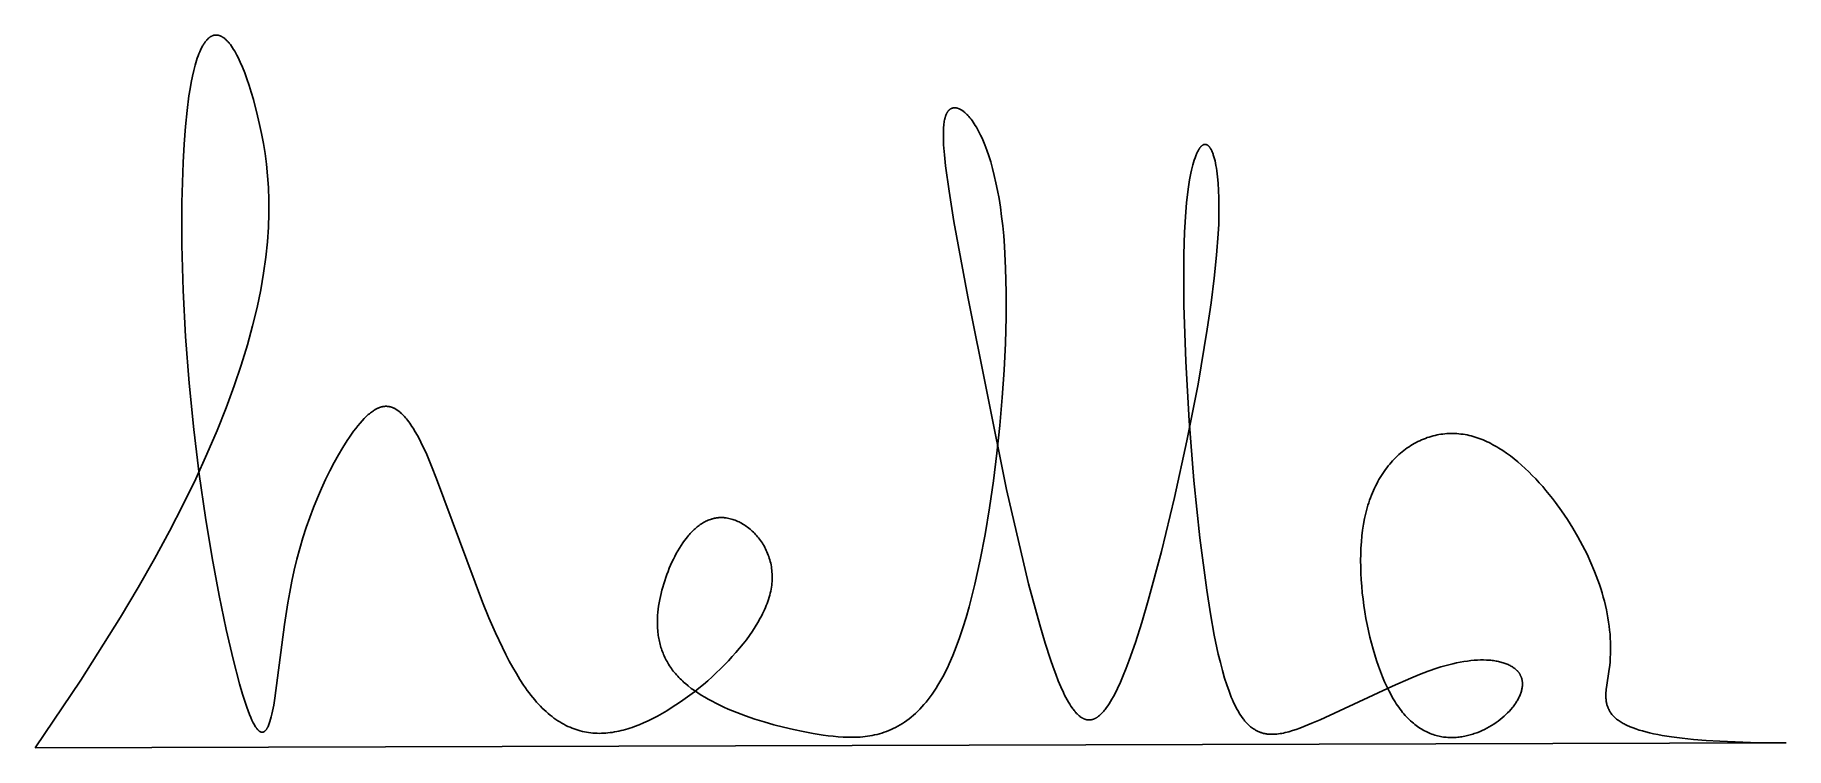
# Model space of a CAD drawing. Extents: x 0 to 334, y 0 to 136.
import ezdxf

# ---------------------------------------------------------------- set-up
doc = ezdxf.new("R2010")
doc.units = 0
doc.layers.get('0').update_dxf_attribs({"linetype": 'CONTINUOUS'})
doc.layers.add('1', color=12, linetype='CONTINUOUS')

msp = doc.modelspace()

# ---------------------------------------------------------------- linework, layer by layer
at = {"color": 1}
for p, q in [((31.86, 133.62), (31.69, 133.31)), ((31.94, 133.77), (31.86, 133.62)), ((32.02, 133.91), (31.94, 133.77)), ((32.1, 134.05), (32.02, 133.91)), ((32.19, 134.18), (32.1, 134.05)), ((32.27, 134.31), (32.19, 134.18)), ((32.36, 134.43), (32.27, 134.31)), ((32.44, 134.55), (32.36, 134.43)), ((32.53, 134.66), (32.44, 134.55)), ((32.62, 134.77), (32.53, 134.66)), ((32.71, 134.87), (32.62, 134.77)), ((32.79, 134.97), (32.71, 134.87)), ((32.88, 135.06), (32.79, 134.97)), ((32.97, 135.15), (32.88, 135.06)), ((33.06, 135.23), (32.97, 135.15)), ((33.11, 135.27), (33.06, 135.23)), ((33.15, 135.31), (33.11, 135.27)), ((33.2, 135.35), (33.15, 135.31)), ((33.24, 135.38), (33.2, 135.35)), ((33.29, 135.42), (33.24, 135.38)), ((33.34, 135.45), (33.29, 135.42)), ((33.38, 135.48), (33.34, 135.45)), ((33.43, 135.51), (33.38, 135.48)), ((33.47, 135.54), (33.43, 135.51)), ((33.52, 135.57), (33.47, 135.54)), ((33.57, 135.59), (33.52, 135.57)), ((33.61, 135.62), (33.57, 135.59)), ((33.66, 135.64), (33.61, 135.62)), ((33.71, 135.66), (33.66, 135.64)), ((33.76, 135.69), (33.71, 135.66)), ((33.8, 135.71), (33.76, 135.69)), ((33.85, 135.72), (33.8, 135.71)), ((33.9, 135.74), (33.85, 135.72)), ((33.94, 135.76), (33.9, 135.74)), ((33.99, 135.77), (33.94, 135.76)), ((34.04, 135.79), (33.99, 135.77)), ((34.09, 135.8), (34.04, 135.79)), ((34.14, 135.81), (34.09, 135.8)), ((34.18, 135.82), (34.14, 135.81)), ((34.23, 135.83), (34.18, 135.82)), ((34.28, 135.83), (34.23, 135.83)), ((34.33, 135.84), (34.28, 135.83)), ((34.38, 135.84), (34.33, 135.84)), ((34.43, 135.85), (34.38, 135.84)), ((34.47, 135.85), (34.43, 135.85)), ((34.52, 135.85), (34.47, 135.85)), ((34.57, 135.85), (34.52, 135.85)), ((34.62, 135.85), (34.57, 135.85)), ((34.67, 135.84), (34.62, 135.85)), ((34.72, 135.84), (34.67, 135.84)), ((34.77, 135.83), (34.72, 135.84)), ((34.82, 135.82), (34.77, 135.83)), ((34.87, 135.82), (34.82, 135.82)), ((34.92, 135.81), (34.87, 135.82)), ((34.97, 135.8), (34.92, 135.81)), ((35.02, 135.78), (34.97, 135.8)), ((35.07, 135.77), (35.02, 135.78)), ((35.12, 135.75), (35.07, 135.77)), ((35.17, 135.74), (35.12, 135.75)), ((35.22, 135.72), (35.17, 135.74)), ((35.27, 135.7), (35.22, 135.72)), ((35.32, 135.68), (35.27, 135.7)), ((35.37, 135.66), (35.32, 135.68)), ((35.42, 135.64), (35.37, 135.66)), ((35.47, 135.61), (35.42, 135.64)), ((35.52, 135.59), (35.47, 135.61)), ((35.57, 135.56), (35.52, 135.59)), ((35.62, 135.53), (35.57, 135.56)), ((35.67, 135.5), (35.62, 135.53)), ((35.72, 135.47), (35.67, 135.5)), ((35.77, 135.44), (35.72, 135.47)), ((35.87, 135.37), (35.77, 135.44)), ((35.98, 135.3), (35.87, 135.37)), ((36.08, 135.22), (35.98, 135.3)), ((36.18, 135.14), (36.08, 135.22)), ((36.29, 135.05), (36.18, 135.14)), ((36.39, 134.96), (36.29, 135.05)), ((36.49, 134.86), (36.39, 134.96)), ((36.6, 134.75), (36.49, 134.86)), ((36.7, 134.64), (36.6, 134.75)), ((36.8, 134.53), (36.7, 134.64)), ((36.91, 134.41), (36.8, 134.53)), ((37.01, 134.29), (36.91, 134.41)), ((37.12, 134.15), (37.01, 134.29)), ((37.22, 134.02), (37.12, 134.15)), ((37.43, 133.73), (37.22, 134.02)), ((37.64, 133.42), (37.43, 133.73)), ((30.65, 130.56), (30.51, 130.09)), ((30.79, 131.02), (30.65, 130.56)), ((30.93, 131.45), (30.79, 131.02)), ((31.08, 131.86), (30.93, 131.45)), ((31.23, 132.25), (31.08, 131.86)), ((31.38, 132.63), (31.23, 132.25)), ((31.54, 132.98), (31.38, 132.63)), ((31.69, 133.31), (31.54, 132.98)), ((37.85, 133.1), (37.64, 133.42)), ((38.06, 132.75), (37.85, 133.1)), ((38.27, 132.37), (38.06, 132.75)), ((38.48, 131.98), (38.27, 132.37)), ((38.7, 131.57), (38.48, 131.98)), ((38.91, 131.13), (38.7, 131.57)), ((39.12, 130.68), (38.91, 131.13)), ((39.54, 129.7), (39.12, 130.68)), ((29.76, 126.83), (29.54, 125.6)), ((30, 128), (29.76, 126.83)), ((30.25, 129.08), (30, 128)), ((30.51, 130.09), (30.25, 129.08)), ((39.96, 128.64), (39.54, 129.7)), ((40.38, 127.49), (39.96, 128.64)), ((40.79, 126.26), (40.38, 127.49)), ((29.34, 124.29), (28.97, 121.46)), ((29.54, 125.6), (29.34, 124.29)), ((41.2, 124.95), (40.79, 126.26)), ((41.61, 123.54), (41.2, 124.95)), ((42.41, 120.48), (41.61, 123.54)), ((28.97, 121.46), (28.66, 118.39)), ((42.8, 118.81), (42.41, 120.48)), ((173.45, 120.18), (173.42, 120.07)), ((173.48, 120.29), (173.45, 120.18)), ((173.51, 120.4), (173.48, 120.29)), ((173.55, 120.5), (173.51, 120.4)), ((173.59, 120.6), (173.55, 120.5)), ((173.62, 120.69), (173.59, 120.6)), ((173.67, 120.78), (173.62, 120.69)), ((173.71, 120.87), (173.67, 120.78)), ((173.75, 120.96), (173.71, 120.87)), ((173.79, 121.04), (173.75, 120.96)), ((173.84, 121.12), (173.79, 121.04)), ((173.86, 121.15), (173.84, 121.12)), ((173.89, 121.19), (173.86, 121.15)), ((173.91, 121.23), (173.89, 121.19)), ((173.94, 121.26), (173.91, 121.23)), ((173.96, 121.3), (173.94, 121.26)), ((173.99, 121.33), (173.96, 121.3)), ((174.01, 121.36), (173.99, 121.33)), ((174.04, 121.4), (174.01, 121.36)), ((174.07, 121.43), (174.04, 121.4)), ((174.1, 121.46), (174.07, 121.43)), ((174.12, 121.49), (174.1, 121.46)), ((174.15, 121.52), (174.12, 121.49)), ((174.18, 121.54), (174.15, 121.52)), ((174.21, 121.57), (174.18, 121.54)), ((174.24, 121.6), (174.21, 121.57)), ((174.27, 121.62), (174.24, 121.6)), ((174.3, 121.65), (174.27, 121.62)), ((174.33, 121.67), (174.3, 121.65)), ((174.36, 121.69), (174.33, 121.67)), ((174.39, 121.71), (174.36, 121.69)), ((174.42, 121.73), (174.39, 121.71)), ((174.45, 121.76), (174.42, 121.73)), ((174.48, 121.77), (174.45, 121.76)), ((174.52, 121.79), (174.48, 121.77)), ((174.55, 121.81), (174.52, 121.79)), ((174.58, 121.83), (174.55, 121.81)), ((174.62, 121.84), (174.58, 121.83)), ((174.65, 121.86), (174.62, 121.84)), ((174.68, 121.87), (174.65, 121.86)), ((174.72, 121.89), (174.68, 121.87)), ((174.75, 121.9), (174.72, 121.89)), ((174.79, 121.91), (174.75, 121.9)), ((174.82, 121.92), (174.79, 121.91)), ((174.86, 121.93), (174.82, 121.92)), ((174.9, 121.94), (174.86, 121.93)), ((174.93, 121.95), (174.9, 121.94)), ((174.97, 121.95), (174.93, 121.95)), ((175.01, 121.96), (174.97, 121.95)), ((175.04, 121.97), (175.01, 121.96)), ((175.08, 121.97), (175.04, 121.97)), ((175.12, 121.97), (175.08, 121.97)), ((175.16, 121.98), (175.12, 121.97)), ((175.2, 121.98), (175.16, 121.98)), ((175.24, 121.98), (175.2, 121.98)), ((175.27, 121.98), (175.24, 121.98)), ((175.31, 121.98), (175.27, 121.98)), ((175.35, 121.98), (175.31, 121.98)), ((175.39, 121.97), (175.35, 121.98)), ((175.43, 121.97), (175.39, 121.97)), ((175.47, 121.96), (175.43, 121.97)), ((175.52, 121.96), (175.47, 121.96)), ((175.56, 121.95), (175.52, 121.96)), ((175.6, 121.95), (175.56, 121.95)), ((175.64, 121.94), (175.6, 121.95)), ((175.68, 121.93), (175.64, 121.94)), ((175.72, 121.92), (175.68, 121.93)), ((175.77, 121.91), (175.72, 121.92)), ((175.81, 121.9), (175.77, 121.91)), ((175.85, 121.88), (175.81, 121.9)), ((175.89, 121.87), (175.85, 121.88)), ((175.94, 121.85), (175.89, 121.87)), ((175.98, 121.84), (175.94, 121.85)), ((176.07, 121.8), (175.98, 121.84)), ((176.16, 121.77), (176.07, 121.8)), ((176.25, 121.72), (176.16, 121.77)), ((176.34, 121.68), (176.25, 121.72)), ((176.43, 121.63), (176.34, 121.68)), ((176.52, 121.58), (176.43, 121.63)), ((176.61, 121.52), (176.52, 121.58)), ((176.7, 121.46), (176.61, 121.52)), ((176.8, 121.39), (176.7, 121.46)), ((176.89, 121.33), (176.8, 121.39)), ((176.99, 121.25), (176.89, 121.33)), ((177.08, 121.18), (176.99, 121.25)), ((177.18, 121.1), (177.08, 121.18)), ((177.28, 121.01), (177.18, 121.1)), ((177.37, 120.92), (177.28, 121.01)), ((177.47, 120.83), (177.37, 120.92)), ((177.57, 120.73), (177.47, 120.83)), ((177.67, 120.63), (177.57, 120.73)), ((177.77, 120.53), (177.67, 120.63)), ((177.97, 120.31), (177.77, 120.53)), ((178.17, 120.07), (177.97, 120.31)), ((28.66, 118.39), (28.41, 115.08)), ((43.18, 117.06), (42.8, 118.81)), ((43.53, 115.21), (43.18, 117.06)), ((173.1, 117.3), (173.09, 116.56)), ((173.11, 117.65), (173.1, 117.3)), ((173.12, 117.99), (173.11, 117.65)), ((173.14, 118.31), (173.12, 117.99)), ((173.17, 118.62), (173.14, 118.31)), ((173.2, 118.91), (173.17, 118.62)), ((173.24, 119.2), (173.2, 118.91)), ((173.28, 119.46), (173.24, 119.2)), ((173.33, 119.72), (173.28, 119.46)), ((173.36, 119.84), (173.33, 119.72)), ((173.39, 119.96), (173.36, 119.84)), ((173.42, 120.07), (173.39, 119.96)), ((178.37, 119.82), (178.17, 120.07)), ((178.57, 119.55), (178.37, 119.82)), ((178.78, 119.26), (178.57, 119.55)), ((178.98, 118.95), (178.78, 119.26)), ((179.18, 118.63), (178.98, 118.95)), ((179.39, 118.29), (179.18, 118.63)), ((179.59, 117.94), (179.39, 118.29)), ((179.79, 117.56), (179.59, 117.94)), ((180, 117.17), (179.79, 117.56)), ((180.2, 116.76), (180, 117.17)), ((28.41, 115.08), (28.22, 111.55)), ((43.84, 113.26), (43.53, 115.21)), ((173.09, 116.56), (173.11, 115.77)), ((173.11, 115.77), (173.15, 114.92)), ((173.15, 114.92), (173.29, 113.05)), ((180.4, 116.34), (180.2, 116.76)), ((180.6, 115.89), (180.4, 116.34)), ((180.99, 114.95), (180.6, 115.89)), ((181.37, 113.93), (180.99, 114.95)), ((181.75, 112.84), (181.37, 113.93)), ((221.47, 113.48), (221.4, 113.32)), ((221.55, 113.62), (221.47, 113.48)), ((221.62, 113.76), (221.55, 113.62)), ((221.69, 113.9), (221.62, 113.76)), ((221.76, 114.02), (221.69, 113.9)), ((221.84, 114.14), (221.76, 114.02)), ((221.91, 114.25), (221.84, 114.14)), ((221.95, 114.3), (221.91, 114.25)), ((221.99, 114.35), (221.95, 114.3)), ((222.02, 114.4), (221.99, 114.35)), ((222.06, 114.45), (222.02, 114.4)), ((222.1, 114.49), (222.06, 114.45)), ((222.13, 114.54), (222.1, 114.49)), ((222.17, 114.58), (222.13, 114.54)), ((222.21, 114.62), (222.17, 114.58)), ((222.25, 114.66), (222.21, 114.62)), ((222.28, 114.69), (222.25, 114.66)), ((222.32, 114.72), (222.28, 114.69)), ((222.36, 114.76), (222.32, 114.72)), ((222.39, 114.79), (222.36, 114.76)), ((222.43, 114.81), (222.39, 114.79)), ((222.47, 114.84), (222.43, 114.81)), ((222.51, 114.87), (222.47, 114.84)), ((222.54, 114.89), (222.51, 114.87)), ((222.58, 114.91), (222.54, 114.89)), ((222.62, 114.93), (222.58, 114.91)), ((222.65, 114.94), (222.62, 114.93)), ((222.69, 114.96), (222.65, 114.94)), ((222.73, 114.97), (222.69, 114.96)), ((222.76, 114.99), (222.73, 114.97)), ((222.8, 114.99), (222.76, 114.99)), ((222.84, 115), (222.8, 114.99)), ((222.87, 115.01), (222.84, 115)), ((222.91, 115.01), (222.87, 115.01)), ((222.95, 115.02), (222.91, 115.01)), ((222.98, 115.02), (222.95, 115.02)), ((223.02, 115.01), (222.98, 115.02)), ((223.06, 115.01), (223.02, 115.01)), ((223.09, 115.01), (223.06, 115.01)), ((223.13, 115), (223.09, 115.01)), ((223.16, 114.99), (223.13, 115)), ((223.2, 114.98), (223.16, 114.99)), ((223.24, 114.97), (223.2, 114.98)), ((223.27, 114.95), (223.24, 114.97)), ((223.31, 114.94), (223.27, 114.95)), ((223.34, 114.92), (223.31, 114.94)), ((223.38, 114.9), (223.34, 114.92)), ((223.41, 114.88), (223.38, 114.9)), ((223.45, 114.86), (223.41, 114.88)), ((223.48, 114.83), (223.45, 114.86)), ((223.52, 114.8), (223.48, 114.83)), ((223.55, 114.78), (223.52, 114.8)), ((223.59, 114.75), (223.55, 114.78)), ((223.62, 114.71), (223.59, 114.75)), ((223.66, 114.68), (223.62, 114.71)), ((223.69, 114.64), (223.66, 114.68)), ((223.72, 114.61), (223.69, 114.64)), ((223.76, 114.57), (223.72, 114.61)), ((223.79, 114.53), (223.76, 114.57)), ((223.83, 114.48), (223.79, 114.53)), ((223.86, 114.44), (223.83, 114.48)), ((223.89, 114.39), (223.86, 114.44)), ((223.92, 114.34), (223.89, 114.39)), ((223.96, 114.29), (223.92, 114.34)), ((223.99, 114.24), (223.96, 114.29)), ((224.05, 114.13), (223.99, 114.24)), ((224.12, 114.02), (224.05, 114.13)), ((224.18, 113.89), (224.12, 114.02)), ((224.24, 113.76), (224.18, 113.89)), ((224.3, 113.62), (224.24, 113.76)), ((224.36, 113.48), (224.3, 113.62)), ((224.42, 113.33), (224.36, 113.48)), ((28.22, 111.55), (28, 103.96)), ((44.12, 111.21), (43.84, 113.26)), ((44.33, 109.04), (44.12, 111.21)), ((173.29, 113.05), (173.51, 110.95)), ((173.51, 110.95), (174.17, 106.09)), ((182.11, 111.67), (181.75, 112.84)), ((182.47, 110.43), (182.11, 111.67)), ((182.8, 109.11), (182.47, 110.43)), ((220.51, 110.6), (220.39, 110.07)), ((220.64, 111.11), (220.51, 110.6)), ((220.77, 111.58), (220.64, 111.11)), ((220.91, 112.02), (220.77, 111.58)), ((221.05, 112.43), (220.91, 112.02)), ((221.19, 112.81), (221.05, 112.43)), ((221.26, 112.99), (221.19, 112.81)), ((221.33, 113.16), (221.26, 112.99)), ((221.4, 113.32), (221.33, 113.16)), ((224.48, 113.17), (224.42, 113.33)), ((224.54, 113), (224.48, 113.17)), ((224.65, 112.65), (224.54, 113)), ((224.76, 112.27), (224.65, 112.65)), ((224.86, 111.86), (224.76, 112.27)), ((224.95, 111.42), (224.86, 111.86)), ((225.04, 110.96), (224.95, 111.42)), ((225.13, 110.46), (225.04, 110.96)), ((225.21, 109.94), (225.13, 110.46)), ((44.49, 106.77), (44.33, 109.04)), ((183.12, 107.71), (182.8, 109.11)), ((183.42, 106.23), (183.12, 107.71)), ((219.81, 106.94), (219.62, 105.46)), ((220.03, 108.28), (219.81, 106.94)), ((220.26, 109.51), (220.03, 108.28)), ((220.39, 110.07), (220.26, 109.51)), ((225.35, 108.82), (225.21, 109.94)), ((225.46, 107.59), (225.35, 108.82)), ((225.55, 106.25), (225.46, 107.59)), ((28, 103.96), (28, 95.79)), ((44.57, 104.37), (44.49, 106.77)), ((44.57, 101.85), (44.57, 104.37)), ((174.17, 106.09), (175.11, 100.32)), ((183.7, 104.67), (183.42, 106.23)), ((183.96, 103.02), (183.7, 104.67)), ((219.44, 103.86), (219.29, 102.14)), ((219.62, 105.46), (219.44, 103.86)), ((225.6, 104.8), (225.55, 106.25)), ((225.62, 103.25), (225.6, 104.8)), ((44.48, 99.21), (44.57, 101.85)), ((175.11, 100.32), (177.74, 85.99)), ((184.2, 101.3), (183.96, 103.02)), ((184.41, 99.48), (184.2, 101.3)), ((219.29, 102.14), (219.06, 98.31)), ((225.56, 99.82), (225.61, 101.59)), ((225.61, 101.59), (225.62, 103.25)), ((44.29, 96.44), (44.48, 99.21)), ((184.59, 97.59), (184.41, 99.48)), ((184.75, 95.61), (184.59, 97.59)), ((219.06, 98.31), (218.93, 94.03)), ((225.16, 93.91), (225.47, 97.95)), ((225.47, 97.95), (225.56, 99.82)), ((28, 95.79), (28.23, 87.2)), ((43.56, 90.48), (43.98, 93.53)), ((43.98, 93.53), (44.29, 96.44)), ((184.96, 91.39), (184.75, 95.61)), ((218.93, 94.03), (218.9, 89.36)), ((224.71, 89.5), (225.16, 93.91)), ((43.01, 87.28), (43.56, 90.48)), ((185.06, 86.87), (184.96, 91.39)), ((28.23, 87.2), (28.68, 78.38)), ((42.32, 83.94), (43.01, 87.28)), ((185.04, 82.1), (185.06, 86.87)), ((218.9, 89.36), (218.95, 84.36)), ((224.11, 84.79), (224.71, 89.5)), ((41.47, 80.44), (42.32, 83.94)), ((177.74, 85.99), (185.14, 49.26)), ((218.95, 84.36), (219.3, 73.63)), ((223.39, 79.82), (224.11, 84.79)), ((40.47, 76.79), (41.47, 80.44)), ((184.91, 77.13), (185.04, 82.1)), ((28.68, 78.38), (29.35, 69.49)), ((39.31, 72.97), (40.47, 76.79)), ((184.67, 72), (184.91, 77.13)), ((221.63, 69.35), (223.39, 79.82)), ((219.3, 73.63), (219.95, 62.34)), ((37.96, 68.99), (39.31, 72.97)), ((184.32, 66.76), (184.67, 72)), ((29.35, 69.49), (30.24, 60.71)), ((36.43, 64.83), (37.96, 68.99)), ((183.86, 61.47), (184.32, 66.76)), ((219.51, 58.51), (221.63, 69.35)), ((34.7, 60.5), (36.43, 64.83)), ((63.32, 63.34), (63.51, 63.52)), ((63.51, 63.52), (63.71, 63.68)), ((63.71, 63.68), (63.9, 63.84)), ((63.9, 63.84), (64.09, 63.99)), ((64.09, 63.99), (64.28, 64.13)), ((64.28, 64.13), (64.47, 64.26)), ((64.47, 64.26), (64.66, 64.39)), ((64.66, 64.39), (64.76, 64.44)), ((64.76, 64.44), (64.85, 64.5)), ((64.85, 64.5), (64.95, 64.55)), ((64.95, 64.55), (65.04, 64.6)), ((65.04, 64.6), (65.14, 64.65)), ((65.14, 64.65), (65.23, 64.7)), ((65.23, 64.7), (65.33, 64.74)), ((65.33, 64.74), (65.42, 64.78)), ((65.42, 64.78), (65.52, 64.82)), ((65.52, 64.82), (65.61, 64.86)), ((65.61, 64.86), (65.71, 64.89)), ((65.71, 64.89), (65.8, 64.92)), ((65.8, 64.92), (65.89, 64.95)), ((65.89, 64.95), (65.99, 64.98)), ((65.99, 64.98), (66.08, 65)), ((66.08, 65), (66.18, 65.02)), ((66.18, 65.02), (66.27, 65.04)), ((66.27, 65.04), (66.37, 65.06)), ((66.37, 65.06), (66.46, 65.07)), ((66.46, 65.07), (66.55, 65.08)), ((66.55, 65.08), (66.65, 65.09)), ((66.65, 65.09), (66.74, 65.1)), ((66.74, 65.1), (66.84, 65.1)), ((66.84, 65.1), (66.93, 65.1)), ((66.93, 65.1), (67.03, 65.1)), ((67.03, 65.1), (67.12, 65.09)), ((67.12, 65.09), (67.22, 65.08)), ((67.22, 65.08), (67.31, 65.07)), ((67.31, 65.07), (67.4, 65.06)), ((67.4, 65.06), (67.5, 65.04)), ((67.5, 65.04), (67.59, 65.02)), ((67.59, 65.02), (67.69, 65)), ((67.69, 65), (67.78, 64.98)), ((67.78, 64.98), (67.88, 64.95)), ((67.88, 64.95), (67.97, 64.92)), ((67.97, 64.92), (68.07, 64.88)), ((68.07, 64.88), (68.16, 64.85)), ((68.16, 64.85), (68.26, 64.81)), ((68.26, 64.81), (68.36, 64.77)), ((68.36, 64.77), (68.45, 64.72)), ((68.45, 64.72), (68.55, 64.67)), ((68.55, 64.67), (68.64, 64.62)), ((68.64, 64.62), (68.74, 64.57)), ((68.74, 64.57), (68.84, 64.51)), ((68.84, 64.51), (68.93, 64.45)), ((68.93, 64.45), (69.03, 64.38)), ((69.03, 64.38), (69.13, 64.32)), ((69.13, 64.32), (69.22, 64.25)), ((69.22, 64.25), (69.32, 64.17)), ((69.32, 64.17), (69.42, 64.1)), ((69.42, 64.1), (69.51, 64.02)), ((69.51, 64.02), (69.61, 63.94)), ((69.61, 63.94), (69.81, 63.76)), ((69.81, 63.76), (70, 63.57)), ((70, 63.57), (70.2, 63.37)), ((30.24, 60.71), (31.29, 52.15)), ((32.77, 55.99), (34.7, 60.5)), ((60.31, 59.8), (60.72, 60.36)), ((60.72, 60.36), (61.13, 60.9)), ((61.13, 60.9), (61.54, 61.41)), ((61.54, 61.41), (61.94, 61.89)), ((61.94, 61.89), (62.34, 62.35)), ((62.34, 62.35), (62.73, 62.77)), ((62.73, 62.77), (62.93, 62.97)), ((62.93, 62.97), (63.13, 63.16)), ((63.13, 63.16), (63.32, 63.34)), ((70.2, 63.37), (70.4, 63.16)), ((70.4, 63.16), (70.6, 62.93)), ((70.6, 62.93), (70.8, 62.69)), ((70.8, 62.69), (71, 62.44)), ((71, 62.44), (71.21, 62.17)), ((71.21, 62.17), (71.41, 61.89)), ((71.41, 61.89), (71.61, 61.59)), ((71.61, 61.59), (71.82, 61.28)), ((71.82, 61.28), (72.03, 60.96)), ((72.03, 60.96), (72.45, 60.26)), ((72.45, 60.26), (72.87, 59.51)), ((183.31, 56.17), (183.86, 61.47)), ((219.95, 62.34), (220.85, 50.99)), ((57.81, 55.88), (58.65, 57.28)), ((58.65, 57.28), (59.48, 58.59)), ((59.48, 58.59), (59.9, 59.21)), ((59.9, 59.21), (60.31, 59.8)), ((72.87, 59.51), (73.31, 58.7)), ((73.31, 58.7), (73.74, 57.83)), ((73.74, 57.83), (74.19, 56.9)), ((74.19, 56.9), (74.64, 55.9)), ((217.16, 47.73), (219.51, 58.51)), ((260.85, 56.69), (261.17, 56.93)), ((261.17, 56.93), (261.5, 57.17)), ((261.5, 57.17), (261.83, 57.39)), ((261.83, 57.39), (262.16, 57.61)), ((262.16, 57.61), (262.5, 57.82)), ((262.5, 57.82), (262.84, 58.01)), ((262.84, 58.01), (263.19, 58.2)), ((263.19, 58.2), (263.54, 58.38)), ((263.54, 58.38), (263.89, 58.55)), ((263.89, 58.55), (264.24, 58.71)), ((264.24, 58.71), (264.6, 58.86)), ((264.6, 58.86), (264.96, 59)), ((264.96, 59), (265.32, 59.13)), ((265.32, 59.13), (265.69, 59.25)), ((265.69, 59.25), (266.05, 59.36)), ((266.05, 59.36), (266.42, 59.46)), ((266.42, 59.46), (266.79, 59.56)), ((266.79, 59.56), (267.17, 59.64)), ((267.17, 59.64), (267.54, 59.71)), ((267.54, 59.71), (267.92, 59.77)), ((267.92, 59.77), (268.29, 59.82)), ((268.29, 59.82), (268.67, 59.86)), ((268.67, 59.86), (269.05, 59.89)), ((269.05, 59.89), (269.43, 59.91)), ((269.43, 59.91), (269.82, 59.93)), ((269.82, 59.93), (270.2, 59.93)), ((270.2, 59.93), (270.58, 59.92)), ((270.58, 59.92), (270.97, 59.9)), ((270.97, 59.9), (271.35, 59.87)), ((271.35, 59.87), (271.73, 59.82)), ((271.73, 59.82), (272.12, 59.77)), ((272.12, 59.77), (272.5, 59.71)), ((272.5, 59.71), (272.89, 59.64)), ((272.89, 59.64), (273.27, 59.55)), ((273.27, 59.55), (273.65, 59.46)), ((273.65, 59.46), (274.04, 59.36)), ((274.04, 59.36), (274.42, 59.24)), ((274.42, 59.24), (274.8, 59.12)), ((274.8, 59.12), (275.18, 58.99)), ((275.18, 58.99), (275.56, 58.84)), ((275.56, 58.84), (275.94, 58.69)), ((275.94, 58.69), (276.32, 58.53)), ((276.32, 58.53), (276.7, 58.36)), ((276.7, 58.36), (277.08, 58.18)), ((277.08, 58.18), (277.45, 57.99)), ((277.45, 57.99), (277.83, 57.79)), ((277.83, 57.79), (278.2, 57.58)), ((278.2, 57.58), (278.57, 57.37)), ((278.57, 57.37), (278.94, 57.15)), ((278.94, 57.15), (279.68, 56.68)), ((30.62, 51.3), (32.77, 55.99)), ((56.17, 52.82), (56.99, 54.39)), ((56.99, 54.39), (57.81, 55.88)), ((74.64, 55.9), (75.57, 53.72)), ((75.57, 53.72), (76.53, 51.31)), ((182.65, 50.91), (183.31, 56.17)), ((257.34, 53.04), (257.6, 53.4)), ((257.6, 53.4), (257.87, 53.74)), ((257.87, 53.74), (258.15, 54.07)), ((258.15, 54.07), (258.43, 54.4)), ((258.43, 54.4), (258.71, 54.72)), ((258.71, 54.72), (259.01, 55.03)), ((259.01, 55.03), (259.3, 55.33)), ((259.3, 55.33), (259.6, 55.62)), ((259.6, 55.62), (259.91, 55.9)), ((259.91, 55.9), (260.22, 56.17)), ((260.22, 56.17), (260.53, 56.43)), ((260.53, 56.43), (260.85, 56.69)), ((279.68, 56.68), (280.41, 56.18)), ((280.41, 56.18), (281.14, 55.65)), ((281.14, 55.65), (281.86, 55.1)), ((281.86, 55.1), (282.57, 54.52)), ((282.57, 54.52), (283.27, 53.91)), ((283.27, 53.91), (283.97, 53.28)), ((28.24, 46.41), (30.62, 51.3)), ((31.29, 52.15), (32.48, 43.94)), ((54.57, 49.46), (55.36, 51.17)), ((55.36, 51.17), (56.17, 52.82)), ((76.53, 51.31), (85.28, 27.8)), ((181.9, 45.73), (182.65, 50.91)), ((220.85, 50.99), (221.97, 40.07)), ((255.45, 49.91), (255.67, 50.33)), ((255.67, 50.33), (255.89, 50.75)), ((255.89, 50.75), (256.11, 51.15)), ((256.11, 51.15), (256.35, 51.55)), ((256.35, 51.55), (256.59, 51.93)), ((256.59, 51.93), (256.83, 52.31)), ((256.83, 52.31), (257.08, 52.68)), ((257.08, 52.68), (257.34, 53.04)), ((283.97, 53.28), (284.65, 52.63)), ((284.65, 52.63), (285.33, 51.95)), ((285.33, 51.95), (286, 51.26)), ((286, 51.26), (286.65, 50.55)), ((286.65, 50.55), (287.3, 49.82)), ((53.06, 45.83), (53.8, 47.67)), ((53.8, 47.67), (54.57, 49.46)), ((185.14, 49.26), (189.35, 31.3)), ((214.66, 37.45), (217.16, 47.73)), ((254.01, 46.25), (254.16, 46.74)), ((254.16, 46.74), (254.33, 47.21)), ((254.33, 47.21), (254.49, 47.68)), ((254.49, 47.68), (254.67, 48.15)), ((254.67, 48.15), (254.86, 48.6)), ((254.86, 48.6), (255.05, 49.05)), ((255.05, 49.05), (255.25, 49.48)), ((255.25, 49.48), (255.45, 49.91)), ((287.3, 49.82), (287.93, 49.07)), ((287.93, 49.07), (288.56, 48.31)), ((288.56, 48.31), (289.17, 47.54)), ((289.17, 47.54), (289.76, 46.76)), ((289.76, 46.76), (290.92, 45.16)), ((25.63, 41.34), (28.24, 46.41)), ((32.48, 43.94), (33.76, 36.2)), ((51.67, 42), (52.35, 43.94)), ((52.35, 43.94), (53.06, 45.83)), ((128.25, 43.39), (128.04, 43.29)), ((128.47, 43.48), (128.25, 43.39)), ((128.69, 43.56), (128.47, 43.48)), ((128.92, 43.63), (128.69, 43.56)), ((129.03, 43.66), (128.92, 43.63)), ((129.14, 43.69), (129.03, 43.66)), ((129.25, 43.72), (129.14, 43.69)), ((129.37, 43.75), (129.25, 43.72)), ((129.48, 43.77), (129.37, 43.75)), ((129.59, 43.8), (129.48, 43.77)), ((129.71, 43.82), (129.59, 43.8)), ((129.82, 43.84), (129.71, 43.82)), ((129.94, 43.85), (129.82, 43.84)), ((130.06, 43.87), (129.94, 43.85)), ((130.17, 43.88), (130.06, 43.87)), ((130.29, 43.89), (130.17, 43.88)), ((130.41, 43.9), (130.29, 43.89)), ((130.53, 43.9), (130.41, 43.9)), ((130.64, 43.91), (130.53, 43.9)), ((130.76, 43.91), (130.64, 43.91)), ((130.88, 43.91), (130.76, 43.91)), ((131, 43.9), (130.88, 43.91)), ((131.12, 43.9), (131, 43.9)), ((131.24, 43.89), (131.12, 43.9)), ((131.36, 43.88), (131.24, 43.89)), ((131.48, 43.87), (131.36, 43.88)), ((131.6, 43.85), (131.48, 43.87)), ((131.73, 43.84), (131.6, 43.85)), ((131.97, 43.8), (131.73, 43.84)), ((132.21, 43.75), (131.97, 43.8)), ((132.46, 43.69), (132.21, 43.75)), ((132.7, 43.63), (132.46, 43.69)), ((132.95, 43.55), (132.7, 43.63)), ((133.19, 43.47), (132.95, 43.55)), ((133.43, 43.38), (133.19, 43.47)), ((133.68, 43.28), (133.43, 43.38)), ((181.06, 40.69), (181.9, 45.73)), ((253.16, 42.62), (253.36, 43.7)), ((253.36, 43.7), (253.48, 44.22)), ((253.48, 44.22), (253.6, 44.74)), ((253.6, 44.74), (253.73, 45.25)), ((253.73, 45.25), (253.86, 45.75)), ((253.86, 45.75), (254.01, 46.25)), ((290.92, 45.16), (292.01, 43.53)), ((292.01, 43.53), (293.05, 41.89)), ((22.78, 36.06), (25.63, 41.34)), ((51.04, 40.02), (51.67, 42)), ((124.47, 40.42), (124.12, 39.99)), ((124.65, 40.63), (124.47, 40.42)), ((124.83, 40.84), (124.65, 40.63)), ((125.02, 41.04), (124.83, 40.84)), ((125.2, 41.23), (125.02, 41.04)), ((125.39, 41.42), (125.2, 41.23)), ((125.58, 41.6), (125.39, 41.42)), ((125.78, 41.78), (125.58, 41.6)), ((125.97, 41.95), (125.78, 41.78)), ((126.17, 42.11), (125.97, 41.95)), ((126.37, 42.27), (126.17, 42.11)), ((126.57, 42.42), (126.37, 42.27)), ((126.77, 42.56), (126.57, 42.42)), ((126.98, 42.7), (126.77, 42.56)), ((127.19, 42.84), (126.98, 42.7)), ((127.4, 42.96), (127.19, 42.84)), ((127.61, 43.08), (127.4, 42.96)), ((127.82, 43.19), (127.61, 43.08)), ((128.04, 43.29), (127.82, 43.19)), ((133.92, 43.17), (133.68, 43.28)), ((134.16, 43.06), (133.92, 43.17)), ((134.4, 42.94), (134.16, 43.06)), ((134.64, 42.81), (134.4, 42.94)), ((134.88, 42.67), (134.64, 42.81)), ((135.11, 42.53), (134.88, 42.67)), ((135.34, 42.37), (135.11, 42.53)), ((135.57, 42.21), (135.34, 42.37)), ((135.8, 42.05), (135.57, 42.21)), ((136.03, 41.87), (135.8, 42.05)), ((136.25, 41.69), (136.03, 41.87)), ((136.47, 41.51), (136.25, 41.69)), ((136.68, 41.31), (136.47, 41.51)), ((136.89, 41.11), (136.68, 41.31)), ((137.1, 40.9), (136.89, 41.11)), ((137.3, 40.69), (137.1, 40.9)), ((137.5, 40.47), (137.3, 40.69)), ((137.7, 40.24), (137.5, 40.47)), ((137.89, 40.01), (137.7, 40.24)), ((180.12, 35.84), (181.06, 40.69)), ((221.97, 40.07), (223.28, 30.07)), ((252.75, 39.25), (252.86, 40.4)), ((252.86, 40.4), (252.99, 41.52)), ((252.99, 41.52), (253.16, 42.62)), ((293.05, 41.89), (294.02, 40.23)), ((294.02, 40.23), (294.92, 38.57)), ((49.89, 35.96), (50.44, 38)), ((50.44, 38), (51.04, 40.02)), ((122.2, 37.04), (121.91, 36.5)), ((122.49, 37.57), (122.2, 37.04)), ((122.8, 38.08), (122.49, 37.57)), ((123.11, 38.59), (122.8, 38.08)), ((123.44, 39.07), (123.11, 38.59)), ((123.77, 39.54), (123.44, 39.07)), ((124.12, 39.99), (123.77, 39.54)), ((138.07, 39.77), (137.89, 40.01)), ((138.25, 39.52), (138.07, 39.77)), ((138.43, 39.27), (138.25, 39.52)), ((138.6, 39.02), (138.43, 39.27)), ((138.76, 38.75), (138.6, 39.02)), ((138.92, 38.49), (138.76, 38.75)), ((139.07, 38.21), (138.92, 38.49)), ((139.21, 37.93), (139.07, 38.21)), ((139.35, 37.65), (139.21, 37.93)), ((139.48, 37.36), (139.35, 37.65)), ((139.61, 37.06), (139.48, 37.36)), ((139.72, 36.77), (139.61, 37.06)), ((139.83, 36.46), (139.72, 36.77)), ((212.14, 28.1), (214.66, 37.45)), ((252.61, 35.7), (252.63, 36.9)), ((252.63, 36.9), (252.68, 38.08)), ((252.68, 38.08), (252.75, 39.25)), ((294.92, 38.57), (295.75, 36.92)), ((295.75, 36.92), (296.51, 35.27)), ((19.67, 30.58), (22.78, 36.06)), ((33.76, 36.2), (35.09, 29.04)), ((48.94, 31.8), (49.39, 33.89)), ((49.39, 33.89), (49.89, 35.96)), ((120.64, 33.65), (120.41, 33.06)), ((120.87, 34.24), (120.64, 33.65)), ((121.11, 34.81), (120.87, 34.24)), ((121.37, 35.38), (121.11, 34.81)), ((121.64, 35.95), (121.37, 35.38)), ((121.91, 36.5), (121.64, 35.95)), ((139.93, 36.15), (139.83, 36.46)), ((140.03, 35.84), (139.93, 36.15)), ((140.11, 35.52), (140.03, 35.84)), ((140.19, 35.2), (140.11, 35.52)), ((140.26, 34.87), (140.19, 35.2)), ((140.32, 34.54), (140.26, 34.87)), ((140.37, 34.2), (140.32, 34.54)), ((140.41, 33.86), (140.37, 34.2)), ((140.44, 33.51), (140.41, 33.86)), ((140.46, 33.17), (140.44, 33.51)), ((179.1, 31.22), (180.12, 35.84)), ((252.62, 34.5), (252.61, 35.7)), ((252.66, 33.28), (252.62, 34.5)), ((296.51, 35.27), (297.2, 33.63)), ((297.2, 33.63), (297.52, 32.81)), ((16.3, 24.9), (19.67, 30.58)), ((48.54, 29.72), (48.94, 31.8)), ((119.47, 30.06), (119.31, 29.46)), ((119.63, 30.67), (119.47, 30.06)), ((119.81, 31.27), (119.63, 30.67)), ((120, 31.87), (119.81, 31.27)), ((120.2, 32.47), (120, 31.87)), ((120.41, 33.06), (120.2, 32.47)), ((140.2, 29.87), (140.27, 30.25)), ((140.27, 30.25), (140.33, 30.62)), ((140.33, 30.62), (140.38, 31)), ((140.38, 31), (140.42, 31.37)), ((140.42, 31.37), (140.45, 31.73)), ((140.45, 31.73), (140.47, 32.1)), ((140.48, 32.81), (140.46, 33.17)), ((140.47, 32.1), (140.48, 32.46)), ((140.48, 32.46), (140.48, 32.81)), ((178, 26.88), (179.1, 31.22)), ((189.35, 31.3), (191.45, 23.48)), ((223.28, 30.07), (223.98, 25.58)), ((252.72, 32.05), (252.66, 33.28)), ((252.81, 30.83), (252.72, 32.05)), ((252.93, 29.59), (252.81, 30.83)), ((297.52, 32.81), (297.82, 31.99)), ((297.82, 31.99), (298.1, 31.18)), ((298.1, 31.18), (298.37, 30.36)), ((298.37, 30.36), (298.62, 29.56)), ((35.09, 29.04), (36.43, 22.57)), ((47.53, 23.55), (48.17, 27.64)), ((48.17, 27.64), (48.54, 29.72)), ((85.28, 27.8), (86.51, 24.82)), ((118.84, 27.05), (118.76, 26.45)), ((118.94, 27.65), (118.84, 27.05)), ((119.05, 28.26), (118.94, 27.65)), ((119.17, 28.86), (119.05, 28.26)), ((119.31, 29.46), (119.17, 28.86)), ((139.01, 26.34), (139.19, 26.74)), ((139.19, 26.74), (139.35, 27.14)), ((139.35, 27.14), (139.51, 27.53)), ((139.51, 27.53), (139.65, 27.93)), ((139.65, 27.93), (139.78, 28.32)), ((139.78, 28.32), (139.9, 28.71)), ((139.9, 28.71), (140.01, 29.1)), ((140.01, 29.1), (140.11, 29.49)), ((140.11, 29.49), (140.2, 29.87)), ((177.41, 24.83), (178, 26.88)), ((210.9, 23.91), (212.14, 28.1)), ((253.07, 28.36), (252.93, 29.59)), ((253.23, 27.14), (253.07, 28.36)), ((253.42, 25.92), (253.23, 27.14)), ((298.62, 29.56), (298.85, 28.75)), ((298.85, 28.75), (299.06, 27.95)), ((299.06, 27.95), (299.26, 27.15)), ((299.26, 27.15), (299.44, 26.35)), ((8.73, 12.89), (16.3, 24.9)), ((45.7, 9.51), (47.53, 23.55)), ((86.51, 24.82), (87.77, 21.93)), ((118.61, 24.66), (118.6, 24.07)), ((118.6, 24.07), (118.6, 23.48)), ((118.6, 23.48), (118.63, 22.89)), ((118.64, 25.26), (118.61, 24.66)), ((118.69, 25.85), (118.64, 25.26)), ((118.76, 26.45), (118.69, 25.85)), ((137.25, 23.09), (137.74, 23.9)), ((137.74, 23.9), (138.2, 24.72)), ((138.2, 24.72), (138.42, 25.12)), ((138.42, 25.12), (138.63, 25.53)), ((138.63, 25.53), (138.82, 25.93)), ((138.82, 25.93), (139.01, 26.34)), ((176.81, 22.88), (177.41, 24.83)), ((191.45, 23.48), (192.49, 19.99)), ((209.69, 20.11), (210.9, 23.91)), ((223.98, 25.58), (224.72, 21.5)), ((253.63, 24.7), (253.42, 25.92)), ((253.86, 23.5), (253.63, 24.7)), ((254.11, 22.31), (253.86, 23.5)), ((299.44, 26.35), (299.6, 25.56)), ((299.6, 25.56), (299.74, 24.77)), ((299.74, 24.77), (299.87, 23.99)), ((299.87, 23.99), (299.97, 23.21)), ((36.43, 22.57), (37.74, 16.93)), ((87.77, 21.93), (89.06, 19.17)), ((118.63, 22.89), (118.67, 22.31)), ((118.67, 22.31), (118.7, 22.02)), ((118.7, 22.02), (118.73, 21.73)), ((118.73, 21.73), (118.77, 21.44)), ((118.77, 21.44), (118.82, 21.15)), ((118.82, 21.15), (118.87, 20.87)), ((118.87, 20.87), (118.92, 20.58)), ((118.92, 20.58), (118.98, 20.3)), ((118.98, 20.3), (119.05, 20.01)), ((134.92, 19.82), (135.55, 20.63)), ((135.55, 20.63), (136.15, 21.45)), ((136.15, 21.45), (136.71, 22.27)), ((136.71, 22.27), (137.25, 23.09)), ((175.55, 19.25), (176.19, 21.01)), ((176.19, 21.01), (176.81, 22.88)), ((208.52, 16.75), (209.69, 20.11)), ((224.72, 21.5), (225.49, 17.89)), ((254.38, 21.14), (254.11, 22.31)), ((254.67, 19.99), (254.38, 21.14)), ((299.97, 23.21), (300.06, 22.44)), ((300.06, 22.44), (300.14, 21.67)), ((300.14, 21.67), (300.19, 20.91)), ((300.19, 20.91), (300.23, 20.15)), ((300.23, 20.15), (300.24, 19.39)), ((37.74, 16.93), (38.97, 12.21)), ((89.06, 19.17), (89.72, 17.84)), ((89.72, 17.84), (90.38, 16.57)), ((119.05, 20.01), (119.12, 19.73)), ((119.12, 19.73), (119.2, 19.45)), ((119.2, 19.45), (119.28, 19.17)), ((119.28, 19.17), (119.37, 18.89)), ((119.37, 18.89), (119.46, 18.62)), ((119.46, 18.62), (119.56, 18.34)), ((119.56, 18.34), (119.67, 18.07)), ((119.67, 18.07), (119.78, 17.8)), ((119.78, 17.8), (119.9, 17.53)), ((119.9, 17.53), (120.02, 17.26)), ((120.02, 17.26), (120.16, 16.99)), ((120.16, 16.99), (120.29, 16.72)), ((120.29, 16.72), (120.44, 16.46)), ((132.15, 16.61), (132.88, 17.4)), ((132.88, 17.4), (133.58, 18.2)), ((133.58, 18.2), (134.27, 19.01)), ((134.27, 19.01), (134.92, 19.82)), ((174.21, 16.04), (174.89, 17.59)), ((174.89, 17.59), (175.55, 19.25)), ((192.49, 19.99), (193.5, 16.84)), ((193.5, 16.84), (194, 15.4)), ((207.95, 15.23), (208.52, 16.75)), ((225.49, 17.89), (225.88, 16.26)), ((254.98, 18.85), (254.67, 19.99)), ((255.31, 17.74), (254.98, 18.85)), ((255.65, 16.65), (255.31, 17.74)), ((273.61, 16.65), (274.24, 16.71)), ((274.24, 16.71), (274.86, 16.75)), ((274.86, 16.75), (275.46, 16.77)), ((275.46, 16.77), (276.04, 16.77)), ((276.04, 16.77), (276.6, 16.76)), ((276.6, 16.76), (277.14, 16.72)), ((277.14, 16.72), (277.4, 16.7)), ((277.4, 16.7), (277.66, 16.67)), ((300.19, 17.17), (300.14, 16.44)), ((300.23, 17.91), (300.19, 17.17)), ((300.25, 18.65), (300.23, 17.91)), ((300.24, 19.39), (300.25, 18.65)), ((90.38, 16.57), (91.05, 15.34)), ((91.05, 15.34), (91.73, 14.16)), ((91.73, 14.16), (92.41, 13.04)), ((120.44, 16.46), (120.59, 16.2)), ((120.59, 16.2), (120.74, 15.94)), ((120.74, 15.94), (120.91, 15.68)), ((120.91, 15.68), (121.08, 15.42)), ((121.08, 15.42), (121.26, 15.16)), ((121.26, 15.16), (121.44, 14.91)), ((121.44, 14.91), (121.63, 14.66)), ((121.63, 14.66), (121.83, 14.41)), ((121.83, 14.41), (122.03, 14.16)), ((122.03, 14.16), (122.25, 13.92)), ((122.25, 13.92), (122.47, 13.67)), ((122.47, 13.67), (122.69, 13.43)), ((122.69, 13.43), (122.93, 13.19)), ((128.2, 12.82), (129.02, 13.55)), ((129.02, 13.55), (129.83, 14.3)), ((129.83, 14.3), (130.62, 15.06)), ((130.62, 15.06), (131.39, 15.83)), ((131.39, 15.83), (132.15, 16.61)), ((172.8, 13.23), (173.16, 13.89)), ((173.16, 13.89), (173.51, 14.58)), ((173.51, 14.58), (173.86, 15.3)), ((173.86, 15.3), (174.21, 16.04)), ((194, 15.4), (194.5, 14.06)), ((194.5, 14.06), (194.99, 12.81)), ((206.84, 12.54), (207.39, 13.83)), ((207.39, 13.83), (207.95, 15.23)), ((225.88, 16.26), (226.28, 14.74)), ((226.28, 14.74), (226.69, 13.33)), ((256.01, 15.6), (255.65, 16.65)), ((256.39, 14.57), (256.01, 15.6)), ((256.78, 13.57), (256.39, 14.57)), ((257.19, 12.62), (256.78, 13.57)), ((262.16, 13.31), (263.85, 13.99)), ((263.85, 13.99), (265.51, 14.62)), ((265.51, 14.62), (267.12, 15.18)), ((267.12, 15.18), (267.9, 15.43)), ((267.9, 15.43), (268.67, 15.66)), ((268.67, 15.66), (269.43, 15.86)), ((269.43, 15.86), (270.17, 16.05)), ((270.17, 16.05), (270.89, 16.21)), ((270.89, 16.21), (271.59, 16.35)), ((271.59, 16.35), (272.28, 16.47)), ((272.28, 16.47), (272.95, 16.57)), ((272.95, 16.57), (273.61, 16.65)), ((277.66, 16.67), (277.92, 16.64)), ((277.92, 16.64), (278.16, 16.61)), ((278.16, 16.61), (278.41, 16.57)), ((278.41, 16.57), (278.64, 16.52)), ((278.64, 16.52), (278.88, 16.48)), ((278.88, 16.48), (279.1, 16.43)), ((279.1, 16.43), (279.33, 16.37)), ((279.33, 16.37), (279.54, 16.31)), ((279.54, 16.31), (279.75, 16.25)), ((279.75, 16.25), (279.96, 16.18)), ((279.96, 16.18), (280.16, 16.11)), ((280.16, 16.11), (280.35, 16.04)), ((280.35, 16.04), (280.54, 15.96)), ((280.54, 15.96), (280.73, 15.88)), ((280.73, 15.88), (280.91, 15.8)), ((280.91, 15.8), (281.08, 15.71)), ((281.08, 15.71), (281.25, 15.62)), ((281.25, 15.62), (281.41, 15.53)), ((281.41, 15.53), (281.56, 15.43)), ((281.56, 15.43), (281.71, 15.33)), ((281.71, 15.33), (281.85, 15.23)), ((281.85, 15.23), (281.99, 15.12)), ((281.99, 15.12), (282.06, 15.07)), ((282.06, 15.07), (282.12, 15.01)), ((282.12, 15.01), (282.19, 14.96)), ((282.19, 14.96), (282.25, 14.9)), ((282.25, 14.9), (282.31, 14.84)), ((282.31, 14.84), (282.37, 14.78)), ((282.37, 14.78), (282.43, 14.73)), ((282.43, 14.73), (282.48, 14.67)), ((282.48, 14.67), (282.54, 14.61)), ((282.54, 14.61), (282.59, 14.55)), ((282.59, 14.55), (282.64, 14.48)), ((282.64, 14.48), (282.69, 14.42)), ((282.69, 14.42), (282.74, 14.36)), ((282.74, 14.36), (282.79, 14.3)), ((282.79, 14.3), (282.83, 14.23)), ((282.83, 14.23), (282.87, 14.17)), ((282.87, 14.17), (282.92, 14.1)), ((282.92, 14.1), (282.96, 14.04)), ((282.96, 14.04), (283, 13.97)), ((283, 13.97), (283.03, 13.9)), ((283.03, 13.9), (283.07, 13.83)), ((283.07, 13.83), (283.1, 13.77)), ((283.1, 13.77), (283.14, 13.7)), ((283.14, 13.7), (283.17, 13.63)), ((283.17, 13.63), (283.2, 13.56)), ((283.2, 13.56), (283.22, 13.49)), ((283.22, 13.49), (283.25, 13.41)), ((283.25, 13.41), (283.27, 13.34)), ((299.98, 15), (299.45, 11.55)), ((300.07, 15.72), (299.98, 15)), ((300.14, 16.44), (300.07, 15.72)), ((0, 0), (8.73, 12.89)), ((38.97, 12.21), (39.55, 10.24)), ((39.55, 10.24), (40.09, 8.52)), ((92.41, 13.04), (93.1, 11.98)), ((93.1, 11.98), (93.45, 11.47)), ((93.45, 11.47), (93.8, 10.98)), ((93.8, 10.98), (94.15, 10.5)), ((94.15, 10.5), (94.51, 10.04)), ((94.51, 10.04), (94.86, 9.6)), ((122.93, 13.19), (123.17, 12.96)), ((123.17, 12.96), (123.42, 12.72)), ((123.42, 12.72), (123.67, 12.49)), ((123.67, 12.49), (123.94, 12.26)), ((123.91, 9.41), (124.78, 10.06)), ((123.94, 12.26), (124.48, 11.81)), ((124.48, 11.81), (125.06, 11.36)), ((124.78, 10.06), (125.65, 10.72)), ((125.06, 11.36), (125.66, 10.93)), ((125.65, 10.72), (126.51, 11.4)), ((125.66, 10.93), (126.28, 10.5)), ((126.28, 10.5), (126.93, 10.08)), ((126.51, 11.4), (127.36, 12.1)), ((126.93, 10.08), (127.61, 9.68)), ((127.36, 12.1), (128.2, 12.82)), ((170.56, 9.72), (170.94, 10.25)), ((170.94, 10.25), (171.32, 10.8)), ((171.32, 10.8), (171.7, 11.37)), ((171.7, 11.37), (172.07, 11.97)), ((172.07, 11.97), (172.43, 12.58)), ((172.43, 12.58), (172.8, 13.23)), ((194.99, 12.81), (195.48, 11.65)), ((195.48, 11.65), (195.97, 10.59)), ((195.97, 10.59), (196.21, 10.09)), ((196.21, 10.09), (196.45, 9.62)), ((205.5, 9.78), (205.76, 10.28)), ((205.76, 10.28), (206.29, 11.35)), ((206.29, 11.35), (206.84, 12.54)), ((226.69, 13.33), (227.1, 12.02)), ((227.1, 12.02), (227.53, 10.81)), ((227.53, 10.81), (227.74, 10.24)), ((227.74, 10.24), (227.96, 9.7)), ((244.89, 5.37), (258.69, 11.79)), ((257.6, 11.7), (257.19, 12.62)), ((258.04, 10.82), (257.6, 11.7)), ((258.48, 9.98), (258.04, 10.82)), ((258.69, 11.79), (262.16, 13.31)), ((283, 10.11), (282.93, 9.94)), ((283.07, 10.29), (283, 10.11)), ((283.13, 10.46), (283.07, 10.29)), ((283.19, 10.63), (283.13, 10.46)), ((283.24, 10.8), (283.19, 10.63)), ((283.29, 10.97), (283.24, 10.8)), ((283.27, 13.34), (283.3, 13.27)), ((283.33, 11.13), (283.29, 10.97)), ((283.3, 13.27), (283.32, 13.2)), ((283.32, 13.2), (283.34, 13.12)), ((283.36, 11.3), (283.33, 11.13)), ((283.34, 13.12), (283.36, 13.05)), ((283.36, 13.05), (283.37, 12.97)), ((283.39, 11.47), (283.36, 11.3)), ((283.37, 12.97), (283.39, 12.9)), ((283.39, 12.9), (283.4, 12.82)), ((283.41, 11.63), (283.39, 11.47)), ((283.4, 12.82), (283.41, 12.75)), ((283.41, 12.75), (283.42, 12.67)), ((283.43, 11.8), (283.41, 11.63)), ((283.42, 12.67), (283.43, 12.59)), ((283.43, 12.59), (283.44, 12.51)), ((283.44, 11.88), (283.43, 11.8)), ((283.44, 12.51), (283.44, 12.44)), ((283.44, 12.44), (283.45, 12.36)), ((283.45, 12.04), (283.44, 11.96)), ((283.44, 11.96), (283.44, 11.88)), ((283.45, 12.36), (283.45, 12.28)), ((283.45, 12.28), (283.45, 12.2)), ((283.45, 12.2), (283.45, 12.12)), ((283.45, 12.12), (283.45, 12.04)), ((299.36, 10.56), (299.34, 10.24)), ((299.34, 10.24), (299.34, 9.92)), ((299.38, 10.89), (299.36, 10.56)), ((299.41, 11.22), (299.38, 10.89)), ((299.45, 11.55), (299.41, 11.22)), ((40.09, 8.52), (40.36, 7.76)), ((40.36, 7.76), (40.61, 7.05)), ((40.61, 7.05), (40.86, 6.41)), ((45.14, 6.45), (45.26, 6.99)), ((45.26, 6.99), (45.49, 8.18)), ((45.49, 8.18), (45.7, 9.51)), ((94.86, 9.6), (95.22, 9.17)), ((95.22, 9.17), (95.58, 8.76)), ((95.58, 8.76), (95.94, 8.36)), ((95.94, 8.36), (96.3, 7.98)), ((96.3, 7.98), (96.67, 7.61)), ((96.67, 7.61), (97.04, 7.26)), ((97.04, 7.26), (97.4, 6.92)), ((97.4, 6.92), (97.77, 6.59)), ((119.48, 6.56), (120.37, 7.08)), ((120.37, 7.08), (121.25, 7.63)), ((121.25, 7.63), (122.14, 8.2)), ((122.14, 8.2), (123.02, 8.79)), ((123.02, 8.79), (123.91, 9.41)), ((127.61, 9.68), (128.3, 9.28)), ((128.3, 9.28), (129.02, 8.89)), ((129.02, 8.89), (129.75, 8.51)), ((129.75, 8.51), (130.51, 8.14)), ((130.51, 8.14), (131.28, 7.78)), ((131.28, 7.78), (132.08, 7.42)), ((132.08, 7.42), (133.71, 6.75)), ((133.71, 6.75), (135.41, 6.11)), ((167.79, 6.59), (168.19, 6.98)), ((168.19, 6.98), (168.6, 7.39)), ((168.6, 7.39), (169, 7.81)), ((169, 7.81), (169.39, 8.26)), ((169.39, 8.26), (169.79, 8.72)), ((169.79, 8.72), (170.18, 9.21)), ((170.18, 9.21), (170.56, 9.72)), ((196.45, 9.62), (196.69, 9.18)), ((196.69, 9.18), (196.93, 8.75)), ((196.93, 8.75), (197.17, 8.35)), ((197.17, 8.35), (197.41, 7.98)), ((197.41, 7.98), (197.64, 7.63)), ((197.64, 7.63), (197.76, 7.46)), ((197.76, 7.46), (197.88, 7.31)), ((197.88, 7.31), (198, 7.15)), ((198, 7.15), (198.12, 7)), ((198.12, 7), (198.24, 6.86)), ((198.24, 6.86), (198.36, 6.73)), ((198.36, 6.73), (198.48, 6.6)), ((203.32, 6.62), (203.44, 6.76)), ((203.44, 6.76), (203.57, 6.9)), ((203.57, 6.9), (203.69, 7.04)), ((203.69, 7.04), (203.82, 7.19)), ((203.82, 7.19), (203.95, 7.35)), ((203.95, 7.35), (204.07, 7.52)), ((204.07, 7.52), (204.2, 7.69)), ((204.2, 7.69), (204.46, 8.05)), ((204.46, 8.05), (204.71, 8.44)), ((204.71, 8.44), (204.97, 8.86)), ((204.97, 8.86), (205.23, 9.31)), ((205.23, 9.31), (205.5, 9.78)), ((227.96, 9.7), (228.18, 9.18)), ((228.18, 9.18), (228.4, 8.68)), ((228.4, 8.68), (228.63, 8.21)), ((228.63, 8.21), (228.85, 7.75)), ((228.85, 7.75), (229.08, 7.32)), ((229.08, 7.32), (229.31, 6.92)), ((229.31, 6.92), (229.55, 6.53)), ((258.71, 9.58), (258.48, 9.98)), ((258.94, 9.19), (258.71, 9.58)), ((259.17, 8.81), (258.94, 9.19)), ((259.41, 8.44), (259.17, 8.81)), ((259.64, 8.09), (259.41, 8.44)), ((259.88, 7.75), (259.64, 8.09)), ((260.13, 7.41), (259.88, 7.75)), ((260.37, 7.09), (260.13, 7.41)), ((260.62, 6.79), (260.37, 7.09)), ((260.87, 6.49), (260.62, 6.79)), ((280.63, 6.69), (280.3, 6.36)), ((280.95, 7.02), (280.63, 6.69)), ((281.25, 7.35), (280.95, 7.02)), ((281.53, 7.69), (281.25, 7.35)), ((281.67, 7.87), (281.53, 7.69)), ((281.8, 8.04), (281.67, 7.87)), ((281.92, 8.21), (281.8, 8.04)), ((282.05, 8.38), (281.92, 8.21)), ((282.16, 8.55), (282.05, 8.38)), ((282.28, 8.73), (282.16, 8.55)), ((282.38, 8.9), (282.28, 8.73)), ((282.49, 9.07), (282.38, 8.9)), ((282.59, 9.25), (282.49, 9.07)), ((282.68, 9.42), (282.59, 9.25)), ((282.77, 9.6), (282.68, 9.42)), ((282.85, 9.77), (282.77, 9.6)), ((282.93, 9.94), (282.85, 9.77)), ((299.34, 9.92), (299.34, 9.77)), ((299.34, 9.77), (299.35, 9.61)), ((299.35, 9.61), (299.36, 9.45)), ((299.36, 9.45), (299.37, 9.3)), ((299.37, 9.3), (299.38, 9.14)), ((299.38, 9.14), (299.4, 8.99)), ((299.4, 8.99), (299.43, 8.84)), ((299.43, 8.84), (299.45, 8.69)), ((299.45, 8.69), (299.48, 8.54)), ((299.48, 8.54), (299.52, 8.39)), ((299.52, 8.39), (299.55, 8.24)), ((299.55, 8.24), (299.6, 8.09)), ((299.6, 8.09), (299.64, 7.95)), ((299.64, 7.95), (299.7, 7.8)), ((299.7, 7.8), (299.75, 7.66)), ((299.75, 7.66), (299.81, 7.51)), ((299.81, 7.51), (299.88, 7.37)), ((299.88, 7.37), (299.95, 7.23)), ((299.95, 7.23), (300.02, 7.09)), ((300.02, 7.09), (300.11, 6.96)), ((300.11, 6.96), (300.19, 6.82)), ((300.19, 6.82), (300.29, 6.68)), ((300.29, 6.68), (300.38, 6.55)), ((40.86, 6.41), (41.11, 5.82)), ((41.11, 5.82), (41.34, 5.29)), ((41.34, 5.29), (41.46, 5.05)), ((41.46, 5.05), (41.57, 4.82)), ((41.57, 4.82), (41.69, 4.61)), ((41.69, 4.61), (41.8, 4.41)), ((41.8, 4.41), (41.91, 4.22)), ((41.91, 4.22), (42.01, 4.05)), ((42.01, 4.05), (42.12, 3.89)), ((42.12, 3.89), (42.17, 3.82)), ((42.17, 3.82), (42.23, 3.75)), ((42.23, 3.75), (42.28, 3.68)), ((42.28, 3.68), (42.33, 3.61)), ((42.33, 3.61), (42.38, 3.55)), ((42.38, 3.55), (42.43, 3.49)), ((42.43, 3.49), (42.48, 3.44)), ((42.48, 3.44), (42.53, 3.39)), ((42.53, 3.39), (42.58, 3.34)), ((42.58, 3.34), (42.63, 3.3)), ((43.92, 3.33), (43.96, 3.37)), ((43.96, 3.37), (44, 3.42)), ((44, 3.42), (44.04, 3.47)), ((44.04, 3.47), (44.08, 3.52)), ((44.08, 3.52), (44.12, 3.58)), ((44.12, 3.58), (44.16, 3.64)), ((44.16, 3.64), (44.2, 3.7)), ((44.2, 3.7), (44.23, 3.76)), ((44.23, 3.76), (44.27, 3.83)), ((44.27, 3.83), (44.31, 3.9)), ((44.31, 3.9), (44.34, 3.97)), ((44.34, 3.97), (44.42, 4.12)), ((44.42, 4.12), (44.49, 4.29)), ((44.49, 4.29), (44.56, 4.46)), ((44.56, 4.46), (44.63, 4.64)), ((44.63, 4.64), (44.7, 4.83)), ((44.7, 4.83), (44.76, 5.03)), ((44.76, 5.03), (44.89, 5.47)), ((44.89, 5.47), (45.02, 5.94)), ((45.02, 5.94), (45.14, 6.45)), ((97.77, 6.59), (98.14, 6.28)), ((98.14, 6.28), (98.52, 5.99)), ((98.52, 5.99), (98.89, 5.71)), ((98.89, 5.71), (99.27, 5.44)), ((99.27, 5.44), (99.65, 5.19)), ((99.65, 5.19), (100.03, 4.95)), ((100.03, 4.95), (100.41, 4.72)), ((100.41, 4.72), (100.79, 4.51)), ((100.79, 4.51), (101.17, 4.31)), ((101.17, 4.31), (101.56, 4.12)), ((101.56, 4.12), (101.95, 3.94)), ((101.95, 3.94), (102.34, 3.78)), ((102.34, 3.78), (102.73, 3.63)), ((102.73, 3.63), (103.12, 3.5)), ((103.12, 3.5), (103.51, 3.38)), ((103.51, 3.38), (103.91, 3.26)), ((111.69, 3.31), (112.11, 3.41)), ((112.11, 3.41), (112.53, 3.53)), ((112.53, 3.53), (112.96, 3.66)), ((112.96, 3.66), (113.38, 3.79)), ((113.38, 3.79), (113.81, 3.93)), ((113.81, 3.93), (114.24, 4.09)), ((114.24, 4.09), (115.1, 4.42)), ((115.1, 4.42), (115.97, 4.78)), ((115.97, 4.78), (116.84, 5.18)), ((116.84, 5.18), (117.71, 5.61)), ((117.71, 5.61), (118.59, 6.07)), ((118.59, 6.07), (119.48, 6.56)), ((135.41, 6.11), (137.15, 5.52)), ((137.15, 5.52), (138.94, 4.96)), ((138.94, 4.96), (140.77, 4.44)), ((140.77, 4.44), (142.63, 3.96)), ((142.63, 3.96), (144.51, 3.53)), ((144.51, 3.53), (146.4, 3.13)), ((162.69, 3.31), (163.13, 3.5)), ((163.13, 3.5), (163.56, 3.7)), ((163.56, 3.7), (164, 3.92)), ((164, 3.92), (164.43, 4.15)), ((164.43, 4.15), (164.86, 4.39)), ((164.86, 4.39), (165.29, 4.66)), ((165.29, 4.66), (165.71, 4.94)), ((165.71, 4.94), (166.13, 5.23)), ((166.13, 5.23), (166.55, 5.55)), ((166.55, 5.55), (166.97, 5.88)), ((166.97, 5.88), (167.38, 6.23)), ((167.38, 6.23), (167.79, 6.59)), ((198.48, 6.6), (198.6, 6.48)), ((198.6, 6.48), (198.72, 6.36)), ((198.72, 6.36), (198.83, 6.25)), ((198.83, 6.25), (198.95, 6.15)), ((198.95, 6.15), (199.07, 6.05)), ((199.07, 6.05), (199.19, 5.96)), ((199.19, 5.96), (199.31, 5.87)), ((199.31, 5.87), (199.37, 5.83)), ((199.37, 5.83), (199.43, 5.79)), ((199.43, 5.79), (199.49, 5.76)), ((199.49, 5.76), (199.55, 5.72)), ((199.55, 5.72), (199.61, 5.69)), ((199.61, 5.69), (199.67, 5.65)), ((199.67, 5.65), (199.73, 5.62)), ((199.73, 5.62), (199.79, 5.59)), ((199.79, 5.59), (199.85, 5.57)), ((199.85, 5.57), (199.91, 5.54)), ((199.91, 5.54), (199.97, 5.52)), ((199.97, 5.52), (200.03, 5.49)), ((200.03, 5.49), (200.09, 5.47)), ((200.09, 5.47), (200.15, 5.45)), ((200.15, 5.45), (200.21, 5.43)), ((200.21, 5.43), (200.27, 5.42)), ((200.27, 5.42), (200.33, 5.4)), ((200.33, 5.4), (200.39, 5.39)), ((200.39, 5.39), (200.45, 5.38)), ((200.45, 5.38), (200.51, 5.37)), ((200.51, 5.37), (200.57, 5.36)), ((200.57, 5.36), (200.63, 5.35)), ((200.63, 5.35), (200.69, 5.34)), ((200.69, 5.34), (200.75, 5.34)), ((200.75, 5.34), (200.81, 5.34)), ((200.81, 5.34), (200.87, 5.34)), ((200.87, 5.34), (200.93, 5.34)), ((200.93, 5.34), (200.99, 5.34)), ((200.99, 5.34), (201.05, 5.34)), ((201.05, 5.34), (201.11, 5.35)), ((201.11, 5.35), (201.17, 5.36)), ((201.17, 5.36), (201.23, 5.37)), ((201.23, 5.37), (201.29, 5.38)), ((201.29, 5.38), (201.35, 5.39)), ((201.35, 5.39), (201.41, 5.4)), ((201.41, 5.4), (201.47, 5.42)), ((201.47, 5.42), (201.53, 5.43)), ((201.53, 5.43), (201.59, 5.45)), ((201.59, 5.45), (201.65, 5.47)), ((201.65, 5.47), (201.71, 5.49)), ((201.71, 5.49), (201.77, 5.52)), ((201.77, 5.52), (201.83, 5.54)), ((201.83, 5.54), (201.9, 5.57)), ((201.9, 5.57), (201.96, 5.6)), ((201.96, 5.6), (202.02, 5.63)), ((202.02, 5.63), (202.08, 5.66)), ((202.08, 5.66), (202.14, 5.69)), ((202.14, 5.69), (202.2, 5.72)), ((202.2, 5.72), (202.26, 5.76)), ((202.26, 5.76), (202.32, 5.8)), ((202.32, 5.8), (202.39, 5.84)), ((202.39, 5.84), (202.45, 5.88)), ((202.45, 5.88), (202.57, 5.97)), ((202.57, 5.97), (202.69, 6.06)), ((202.69, 6.06), (202.82, 6.16)), ((202.82, 6.16), (202.94, 6.27)), ((202.94, 6.27), (203.07, 6.38)), ((203.07, 6.38), (203.19, 6.5)), ((203.19, 6.5), (203.32, 6.62)), ((229.55, 6.53), (229.78, 6.17)), ((229.78, 6.17), (230.02, 5.82)), ((230.02, 5.82), (230.26, 5.5)), ((230.26, 5.5), (230.39, 5.34)), ((230.39, 5.34), (230.51, 5.19)), ((230.51, 5.19), (230.63, 5.04)), ((230.63, 5.04), (230.76, 4.9)), ((230.76, 4.9), (230.88, 4.77)), ((230.88, 4.77), (231.01, 4.64)), ((231.01, 4.64), (231.13, 4.51)), ((231.13, 4.51), (231.26, 4.39)), ((231.26, 4.39), (231.39, 4.27)), ((231.39, 4.27), (231.51, 4.16)), ((231.51, 4.16), (231.64, 4.05)), ((231.64, 4.05), (231.77, 3.94)), ((231.77, 3.94), (231.9, 3.85)), ((231.9, 3.85), (232.03, 3.75)), ((232.03, 3.75), (232.17, 3.66)), ((232.17, 3.66), (232.3, 3.57)), ((232.3, 3.57), (232.43, 3.49)), ((232.43, 3.49), (232.57, 3.41)), ((232.57, 3.41), (232.7, 3.33)), ((239.62, 3.31), (240.33, 3.54)), ((240.33, 3.54), (241.05, 3.8)), ((241.05, 3.8), (241.79, 4.08)), ((241.79, 4.08), (243.31, 4.7)), ((243.31, 4.7), (244.89, 5.37)), ((261.12, 6.2), (260.87, 6.49)), ((261.37, 5.92), (261.12, 6.2)), ((261.62, 5.66), (261.37, 5.92)), ((261.88, 5.4), (261.62, 5.66)), ((262.14, 5.16), (261.88, 5.4)), ((262.4, 4.93), (262.14, 5.16)), ((262.66, 4.7), (262.4, 4.93)), ((262.92, 4.49), (262.66, 4.7)), ((263.19, 4.28), (262.92, 4.49)), ((263.45, 4.09), (263.19, 4.28)), ((263.72, 3.9), (263.45, 4.09)), ((263.99, 3.73), (263.72, 3.9)), ((264.26, 3.56), (263.99, 3.73)), ((264.53, 3.4), (264.26, 3.56)), ((264.8, 3.26), (264.53, 3.4)), ((276.21, 3.53), (275.74, 3.31)), ((276.67, 3.77), (276.21, 3.53)), ((277.13, 4.02), (276.67, 3.77)), ((277.57, 4.28), (277.13, 4.02)), ((278, 4.55), (277.57, 4.28)), ((278.41, 4.83), (278, 4.55)), ((278.82, 5.12), (278.41, 4.83)), ((279.21, 5.42), (278.82, 5.12)), ((279.59, 5.73), (279.21, 5.42)), ((279.95, 6.04), (279.59, 5.73)), ((280.3, 6.36), (279.95, 6.04)), ((300.38, 6.55), (300.49, 6.41)), ((300.49, 6.41), (300.6, 6.28)), ((300.6, 6.28), (300.71, 6.15)), ((300.71, 6.15), (300.84, 6.02)), ((300.84, 6.02), (300.96, 5.89)), ((300.96, 5.89), (301.1, 5.77)), ((301.1, 5.77), (301.24, 5.64)), ((301.24, 5.64), (301.39, 5.52)), ((301.39, 5.52), (301.55, 5.39)), ((301.55, 5.39), (301.71, 5.27)), ((301.71, 5.27), (301.88, 5.15)), ((301.88, 5.15), (302.06, 5.03)), ((302.06, 5.03), (302.24, 4.91)), ((302.24, 4.91), (302.43, 4.8)), ((302.43, 4.8), (302.63, 4.68)), ((302.63, 4.68), (302.84, 4.57)), ((302.84, 4.57), (303.05, 4.46)), ((303.05, 4.46), (303.28, 4.35)), ((303.28, 4.35), (303.51, 4.24)), ((303.51, 4.24), (303.75, 4.13)), ((303.75, 4.13), (304, 4.03)), ((304, 4.03), (304.52, 3.82)), ((304.52, 3.82), (305.08, 3.62)), ((305.08, 3.62), (305.68, 3.42)), ((305.68, 3.42), (306.31, 3.24)), ((42.63, 3.3), (42.68, 3.25)), ((42.68, 3.25), (42.71, 3.23)), ((42.71, 3.23), (42.73, 3.21)), ((42.73, 3.21), (42.76, 3.2)), ((42.76, 3.2), (42.78, 3.18)), ((42.78, 3.18), (42.8, 3.16)), ((42.8, 3.16), (42.83, 3.15)), ((42.83, 3.15), (42.85, 3.13)), ((42.85, 3.13), (42.88, 3.12)), ((42.88, 3.12), (42.9, 3.11)), ((42.9, 3.11), (42.92, 3.09)), ((42.92, 3.09), (42.95, 3.08)), ((42.95, 3.08), (42.97, 3.07)), ((42.97, 3.07), (42.99, 3.06)), ((42.99, 3.06), (43.02, 3.05)), ((43.02, 3.05), (43.04, 3.04)), ((43.04, 3.04), (43.06, 3.03)), ((43.06, 3.03), (43.09, 3.03)), ((43.09, 3.03), (43.11, 3.02)), ((43.11, 3.02), (43.13, 3.01)), ((43.13, 3.01), (43.16, 3.01)), ((43.16, 3.01), (43.18, 3.01)), ((43.18, 3.01), (43.2, 3)), ((43.2, 3), (43.22, 3)), ((43.22, 3), (43.25, 3)), ((43.25, 3), (43.27, 3)), ((43.27, 3), (43.29, 3)), ((43.29, 3), (43.31, 3)), ((43.31, 3), (43.34, 3)), ((43.34, 3), (43.36, 3)), ((43.36, 3), (43.38, 3)), ((43.38, 3), (43.4, 3.01)), ((43.4, 3.01), (43.42, 3.01)), ((43.42, 3.01), (43.45, 3.02)), ((43.45, 3.02), (43.47, 3.02)), ((43.47, 3.02), (43.49, 3.03)), ((43.49, 3.03), (43.51, 3.03)), ((43.51, 3.03), (43.53, 3.04)), ((43.53, 3.04), (43.55, 3.05)), ((43.55, 3.05), (43.57, 3.06)), ((43.57, 3.06), (43.6, 3.07)), ((43.6, 3.07), (43.62, 3.08)), ((43.62, 3.08), (43.64, 3.09)), ((43.64, 3.09), (43.66, 3.1)), ((43.66, 3.1), (43.68, 3.12)), ((43.68, 3.12), (43.7, 3.13)), ((43.7, 3.13), (43.72, 3.15)), ((43.72, 3.15), (43.74, 3.16)), ((43.74, 3.16), (43.76, 3.18)), ((43.76, 3.18), (43.78, 3.19)), ((43.78, 3.19), (43.8, 3.21)), ((43.8, 3.21), (43.82, 3.23)), ((43.82, 3.23), (43.84, 3.25)), ((43.84, 3.25), (43.86, 3.27)), ((43.86, 3.27), (43.88, 3.29)), ((43.88, 3.29), (43.9, 3.31)), ((43.9, 3.31), (43.92, 3.33)), ((103.91, 3.26), (104.3, 3.16)), ((104.3, 3.16), (104.7, 3.08)), ((104.7, 3.08), (105.1, 3)), ((105.1, 3), (105.5, 2.94)), ((105.5, 2.94), (105.91, 2.89)), ((105.91, 2.89), (106.31, 2.85)), ((106.31, 2.85), (106.72, 2.82)), ((106.72, 2.82), (107.12, 2.8)), ((107.12, 2.8), (107.53, 2.79)), ((107.53, 2.79), (107.94, 2.8)), ((107.94, 2.8), (108.35, 2.81)), ((108.35, 2.81), (108.76, 2.84)), ((108.76, 2.84), (109.18, 2.88)), ((109.18, 2.88), (109.59, 2.92)), ((109.59, 2.92), (110.01, 2.98)), ((110.01, 2.98), (110.43, 3.05)), ((110.43, 3.05), (110.84, 3.12)), ((110.84, 3.12), (111.26, 3.21)), ((111.26, 3.21), (111.69, 3.31)), ((146.4, 3.13), (148.3, 2.78)), ((148.3, 2.78), (150.2, 2.47)), ((150.2, 2.47), (151.15, 2.34)), ((151.15, 2.34), (152.1, 2.22)), ((152.1, 2.22), (153.05, 2.13)), ((153.05, 2.13), (153.99, 2.07)), ((153.99, 2.07), (154.93, 2.04)), ((154.93, 2.04), (155.4, 2.03)), ((155.4, 2.03), (155.86, 2.03)), ((155.86, 2.03), (156.33, 2.04)), ((156.33, 2.04), (156.79, 2.06)), ((156.79, 2.06), (157.26, 2.09)), ((157.26, 2.09), (157.72, 2.13)), ((157.72, 2.13), (158.18, 2.18)), ((158.18, 2.18), (158.64, 2.24)), ((158.64, 2.24), (159.1, 2.31)), ((159.1, 2.31), (159.55, 2.39)), ((159.55, 2.39), (160, 2.49)), ((160, 2.49), (160.46, 2.59)), ((160.46, 2.59), (160.91, 2.71)), ((160.91, 2.71), (161.35, 2.84)), ((161.35, 2.84), (161.8, 2.99)), ((161.8, 2.99), (162.24, 3.14)), ((162.24, 3.14), (162.69, 3.31)), ((232.7, 3.33), (232.84, 3.26)), ((232.84, 3.26), (232.97, 3.2)), ((232.97, 3.2), (233.11, 3.13)), ((233.11, 3.13), (233.25, 3.07)), ((233.25, 3.07), (233.39, 3.02)), ((233.39, 3.02), (233.52, 2.96)), ((233.52, 2.96), (233.66, 2.92)), ((233.66, 2.92), (233.81, 2.87)), ((233.81, 2.87), (233.95, 2.83)), ((233.95, 2.83), (234.09, 2.79)), ((234.09, 2.79), (234.23, 2.76)), ((234.23, 2.76), (234.38, 2.73)), ((234.38, 2.73), (234.52, 2.7)), ((234.52, 2.7), (234.67, 2.68)), ((234.67, 2.68), (234.81, 2.66)), ((234.81, 2.66), (234.96, 2.64)), ((234.96, 2.64), (235.11, 2.62)), ((235.11, 2.62), (235.26, 2.61)), ((235.26, 2.61), (235.41, 2.61)), ((235.41, 2.61), (235.56, 2.6)), ((235.56, 2.6), (235.71, 2.6)), ((235.71, 2.6), (235.86, 2.6)), ((235.86, 2.6), (236.02, 2.6)), ((236.02, 2.6), (236.17, 2.61)), ((236.17, 2.61), (236.33, 2.62)), ((236.33, 2.62), (236.64, 2.64)), ((236.64, 2.64), (236.96, 2.68)), ((236.96, 2.68), (237.28, 2.73)), ((237.28, 2.73), (237.6, 2.79)), ((237.6, 2.79), (237.93, 2.85)), ((237.93, 2.85), (238.26, 2.93)), ((238.26, 2.93), (238.59, 3.01)), ((238.59, 3.01), (238.93, 3.1)), ((238.93, 3.1), (239.62, 3.31)), ((265.07, 3.12), (264.8, 3.26)), ((265.35, 2.99), (265.07, 3.12)), ((265.62, 2.87), (265.35, 2.99)), ((265.89, 2.75), (265.62, 2.87)), ((266.17, 2.65), (265.89, 2.75)), ((266.44, 2.55), (266.17, 2.65)), ((266.72, 2.46), (266.44, 2.55)), ((266.99, 2.38), (266.72, 2.46)), ((267.27, 2.31), (266.99, 2.38)), ((267.55, 2.24), (267.27, 2.31)), ((267.82, 2.19), (267.55, 2.24)), ((268.1, 2.14), (267.82, 2.19)), ((268.38, 2.09), (268.1, 2.14)), ((268.65, 2.06), (268.38, 2.09)), ((268.93, 2.03), (268.65, 2.06)), ((269.2, 2.01), (268.93, 2.03)), ((269.48, 1.99), (269.2, 2.01)), ((269.75, 1.98), (269.48, 1.99)), ((270.03, 1.98), (269.75, 1.98)), ((270.3, 1.99), (270.03, 1.98)), ((270.57, 2), (270.3, 1.99)), ((270.84, 2.01), (270.57, 2)), ((271.11, 2.04), (270.84, 2.01)), ((271.38, 2.07), (271.11, 2.04)), ((271.65, 2.1), (271.38, 2.07)), ((271.92, 2.14), (271.65, 2.1)), ((272.18, 2.19), (271.92, 2.14)), ((272.45, 2.24), (272.18, 2.19)), ((272.71, 2.29), (272.45, 2.24)), ((272.97, 2.35), (272.71, 2.29)), ((273.24, 2.42), (272.97, 2.35)), ((273.49, 2.49), (273.24, 2.42)), ((273.75, 2.56), (273.49, 2.49)), ((274.01, 2.64), (273.75, 2.56)), ((274.26, 2.73), (274.01, 2.64)), ((274.76, 2.91), (274.26, 2.73)), ((275.25, 3.1), (274.76, 2.91)), ((275.74, 3.31), (275.25, 3.1)), ((306.31, 3.24), (306.98, 3.06)), ((306.98, 3.06), (307.69, 2.88)), ((307.69, 2.88), (308.44, 2.71)), ((308.44, 2.71), (309.24, 2.55)), ((309.24, 2.55), (310.07, 2.4)), ((310.07, 2.4), (311.88, 2.12)), ((311.88, 2.12), (313.87, 1.86)), ((313.87, 1.86), (316.05, 1.64)), ((316.05, 1.64), (318.44, 1.45)), ((318.44, 1.45), (321.03, 1.29)), ((321.03, 1.29), (326.88, 1.07)), ((326.88, 1.07), (333.67, 1))]:
    msp.add_line(p, q, dxfattribs=at)
at = {"layer": '1', "color": 2}
msp.add_line((333.67, 1), (0, 0), dxfattribs=at)

doc.saveas('drawing.dxf')
